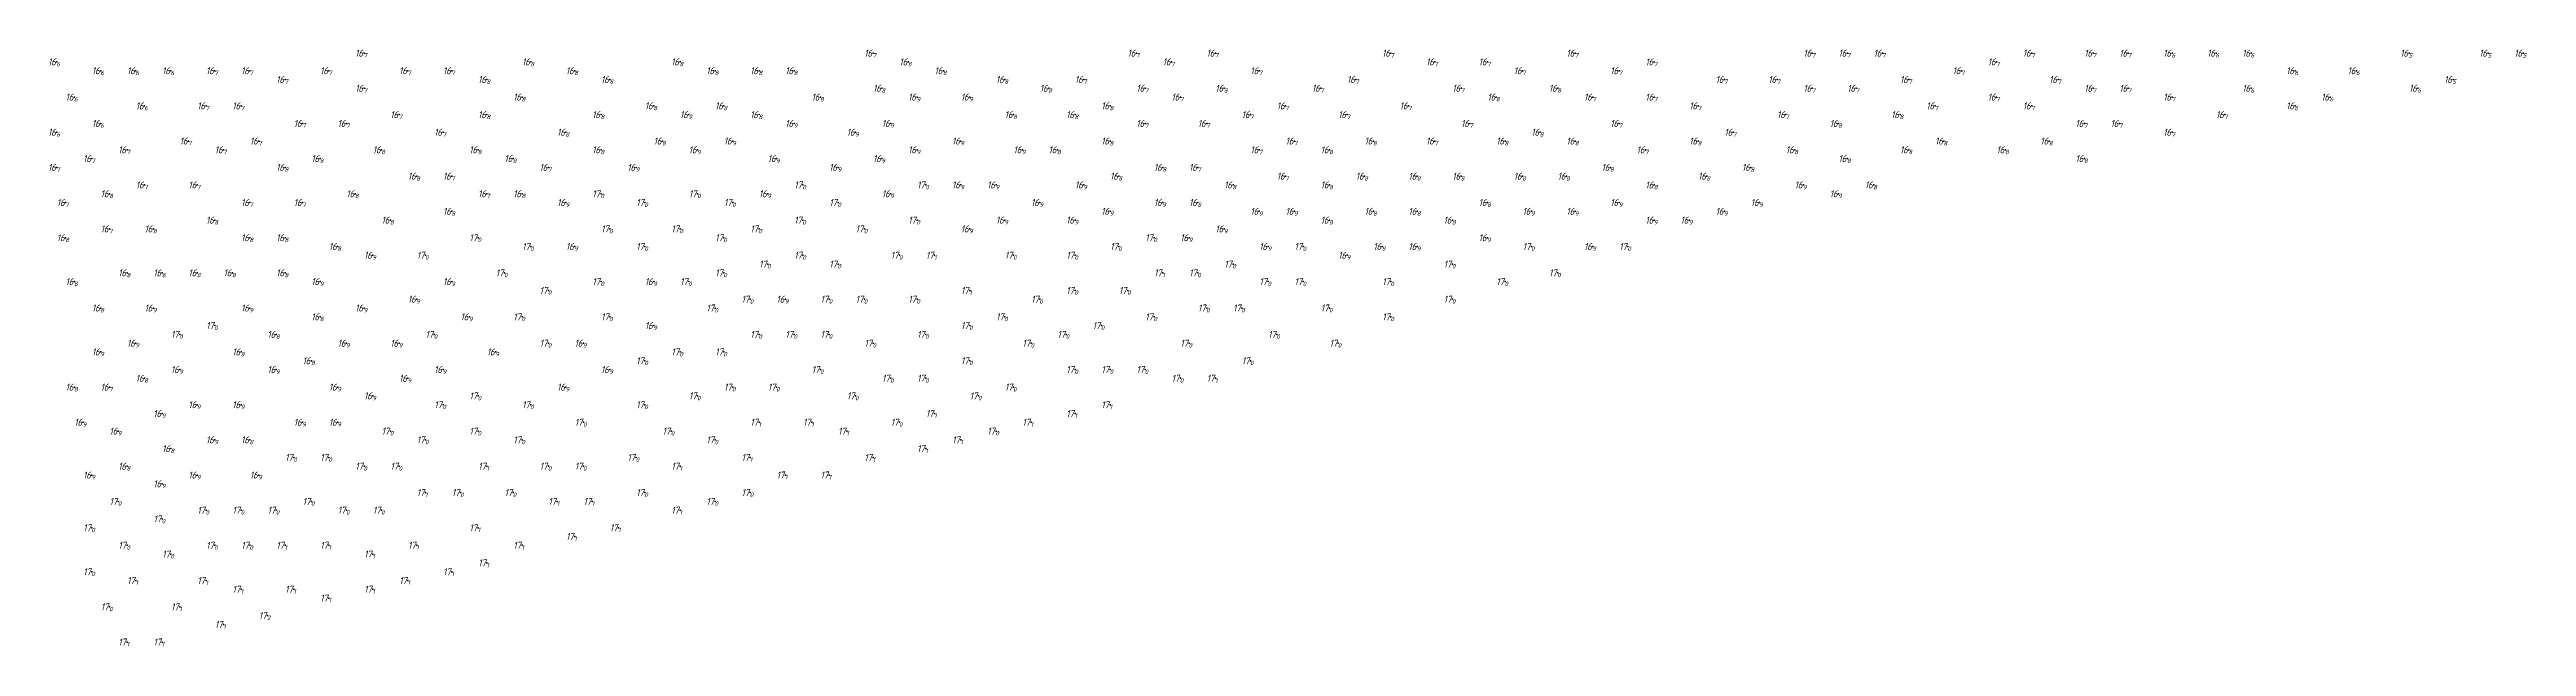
# Model space of a CAD drawing. Header units: metres. Extents: x 555406 to 556003, y 5031197 to 5031451.
# Drawn here: x 555410.2 to 555692.4, y 5031196.5 to 5031264.4 of the extents above; entities that cross this region are included whole.
import ezdxf
from ezdxf.enums import TextEntityAlignment as Align

# ---------------------------------------------------------------- set-up
doc = ezdxf.new("R2010")
doc.units = ezdxf.units.M
doc.layers.add('DEPTHS_TEXT', color=7, linetype='Continuous')
doc.layers.add('POINTS', color=8, linetype='Continuous')
doc.styles.add('ISO', font='iso')

msp = doc.modelspace()

# ---------------------------------------------------------------- texts
at = {"layer": 'DEPTHS_TEXT', "linetype": 'Continuous', "style": 'ISO', "oblique": 15}
for s, p in [('16', (555410.87, 5031263)), ('16', (555445.87, 5031264)), ('16', (555464.87, 5031263)), ('16', (555481.87, 5031263)), ('16', (555503.87, 5031264)), ('16', (555507.87, 5031263)), ('16', (555533.87, 5031264)), ('16', (555537.87, 5031263)), ('16', (555542.87, 5031264)), ('16', (555562.87, 5031264)), ('16', (555567.87, 5031263)), ('16', (555573.87, 5031263)), ('16', (555583.87, 5031264)), ('16', (555592.87, 5031263)), ('16', (555610.87, 5031264)), ('16', (555614.87, 5031264)), ('16', (555618.87, 5031264)), ('16', (555631.87, 5031263)), ('16', (555635.87, 5031264)), ('16', (555642.87, 5031264)), ('16', (555646.87, 5031264)), ('16', (555651.87, 5031264)), ('16', (555656.87, 5031264)), ('16', (555660.87, 5031264)), ('16', (555678.87, 5031264)), ('16', (555687.87, 5031264)), ('16', (555691.87, 5031264)), ('16', (555415.87, 5031262)), ('16', (555419.87, 5031262)), ('16', (555423.87, 5031262)), ('16', (555428.87, 5031262)), ('16', (555432.87, 5031262)), ('16', (555436.87, 5031261)), ('16', (555441.87, 5031262)), ('16', (555445.87, 5031260)), ('16', (555450.87, 5031262)), ('16', (555455.87, 5031262)), ('16', (555459.87, 5031261)), ('16', (555469.87, 5031262)), ('16', (555473.87, 5031261)), ('16', (555485.87, 5031262)), ('16', (555490.87, 5031262)), ('16', (555494.87, 5031262)), ('16', (555504.87, 5031260)), ('16', (555511.87, 5031262)), ('16', (555518.87, 5031261)), ('16', (555523.87, 5031260)), ('16', (555527.87, 5031261)), ('16', (555534.87, 5031260)), ('16', (555543.87, 5031260)), ('16', (555547.87, 5031262)), ('16', (555554.87, 5031260)), ('16', (555558.87, 5031261)), ('16', (555570.87, 5031260)), ('16', (555577.87, 5031262)), ('16', (555581.87, 5031260)), ('16', (555588.87, 5031262)), ('16', (555600.87, 5031261)), ('16', (555606.87, 5031261)), ('16', (555610.87, 5031260)), ('16', (555615.87, 5031260)), ('16', (555621.87, 5031261)), ('16', (555627.87, 5031262)), ('16', (555638.87, 5031261)), ('16', (555642.87, 5031260)), ('16', (555646.87, 5031260)), ('16', (555660.87, 5031260)), ('16', (555665.87, 5031262)), ('16', (555672.87, 5031262)), ('16', (555679.87, 5031260)), ('16', (555683.87, 5031261)), ('16', (555412.87, 5031259)), ('16', (555420.87, 5031258)), ('16', (555427.87, 5031258)), ('16', (555431.87, 5031258)), ('16', (555449.87, 5031257)), ('16', (555459.87, 5031257)), ('16', (555463.87, 5031259)), ('16', (555472.87, 5031257)), ('16', (555478.87, 5031258)), ('16', (555482.87, 5031257)), ('16', (555486.87, 5031258)), ('16', (555490.87, 5031257)), ('16', (555497.87, 5031259)), ('16', (555508.87, 5031259)), ('16', (555514.87, 5031259)), ('16', (555519.87, 5031257)), ('16', (555526.87, 5031257)), ('16', (555530.87, 5031258)), ('16', (555538.87, 5031259)), ('16', (555546.87, 5031257)), ('16', (555550.87, 5031258)), ('16', (555557.87, 5031257)), ('16', (555564.87, 5031258)), ('16', (555574.87, 5031259)), ('16', (555585.87, 5031259)), ('16', (555592.87, 5031259)), ('16', (555597.87, 5031258)), ('16', (555607.87, 5031257)), ('16', (555620.87, 5031257)), ('16', (555624.87, 5031258)), ('16', (555631.87, 5031259)), ('16', (555635.87, 5031258)), ('16', (555651.87, 5031259)), ('16', (555657.87, 5031257)), ('16', (555665.87, 5031258)), ('16', (555669.87, 5031259)), ('16', (555410.87, 5031255)), ('16', (555415.87, 5031256)), ('16', (555425.87, 5031254)), ('16', (555433.87, 5031254)), ('16', (555438.87, 5031256)), ('16', (555443.87, 5031256)), ('16', (555454.87, 5031255)), ('16', (555468.87, 5031255)), ('16', (555479.87, 5031254)), ('16', (555487.87, 5031254)), ('16', (555494.87, 5031256)), ('16', (555501.87, 5031255)), ('16', (555505.87, 5031256)), ('16', (555513.87, 5031254)), ('16', (555530.87, 5031254)), ('16', (555534.87, 5031256)), ('16', (555541.87, 5031256)), ('16', (555551.87, 5031254)), ('16', (555560.87, 5031254)), ('16', (555567.87, 5031254)), ('16', (555571.87, 5031256)), ('16', (555575.87, 5031254)), ('16', (555579.87, 5031255)), ('16', (555583.87, 5031254)), ('16', (555588.87, 5031256)), ('16', (555597.87, 5031254)), ('16', (555601.87, 5031255)), ('16', (555613.87, 5031256)), ('16', (555625.87, 5031254)), ('16', (555637.87, 5031254)), ('16', (555641.87, 5031256)), ('16', (555645.87, 5031256)), ('16', (555651.87, 5031255)), ('16', (555410.87, 5031251)), ('16', (555414.87, 5031252)), ('16', (555418.87, 5031253)), ('16', (555429.87, 5031253)), ('16', (555436.87, 5031251)), ('16', (555440.87, 5031252)), ('16', (555447.87, 5031253)), ('16', (555458.87, 5031253)), ('16', (555462.87, 5031252)), ('16', (555466.87, 5031251)), ('16', (555472.87, 5031253)), ('16', (555476.87, 5031251)), ('16', (555483.87, 5031253)), ('16', (555492.87, 5031252)), ('16', (555499.87, 5031251)), ('16', (555504.87, 5031252)), ('16', (555508.87, 5031253)), ('16', (555520.87, 5031253)), ('16', (555524.87, 5031253)), ('16', (555536.87, 5031251)), ('16', (555540.87, 5031251)), ('16', (555547.87, 5031253)), ('16', (555555.87, 5031253)), ('16', (555587.87, 5031251)), ('16', (555591.87, 5031253)), ('16', (555603.87, 5031251)), ('16', (555608.87, 5031253)), ('16', (555614.87, 5031252)), ('16', (555621.87, 5031253)), ('16', (555632.87, 5031253)), ('16', (555641.87, 5031252)), ('16', (555416.87, 5031248)), ('16', (555420.87, 5031249)), ('16', (555426.87, 5031249)), ('16', (555444.87, 5031248)), ('16', (555451.87, 5031250)), ('16', (555455.87, 5031250)), ('16', (555459.87, 5031248)), ('16', (555463.87, 5031248)), ('17', (555472.87, 5031248)), ('17', (555483.87, 5031248)), ('16', (555491.87, 5031248)), ('17', (555495.87, 5031249)), ('16', (555505.87, 5031248)), ('17', (555509.87, 5031249)), ('16', (555513.87, 5031249)), ('16', (555517.87, 5031249)), ('16', (555527.87, 5031249)), ('16', (555531.87, 5031250)), ('16', (555544.87, 5031249)), ('16', (555550.87, 5031250)), ('16', (555555.87, 5031249)), ('16', (555559.87, 5031250)), ('16', (555565.87, 5031250)), ('16', (555570.87, 5031250)), ('16', (555577.87, 5031250)), ('16', (555582.87, 5031250)), ('16', (555592.87, 5031249)), ('16', (555598.87, 5031250)), ('16', (555609.87, 5031249)), ('16', (555613.87, 5031248)), ('16', (555617.87, 5031249)), ('16', (555411.87, 5031247)), ('16', (555432.87, 5031247)), ('16', (555438.87, 5031247)), ('16', (555455.87, 5031246)), ('16', (555468.87, 5031247)), ('17', (555477.87, 5031247)), ('17', (555487.87, 5031247)), ('17', (555499.87, 5031247)), ('16', (555522.87, 5031247)), ('16', (555530.87, 5031246)), ('16', (555536.87, 5031247)), ('16', (555540.87, 5031247)), ('16', (555547.87, 5031246)), ('16', (555551.87, 5031246)), ('16', (555560.87, 5031246)), ('16', (555565.87, 5031246)), ('16', (555573.87, 5031247)), ('16', (555578.87, 5031246)), ('16', (555583.87, 5031246)), ('16', (555588.87, 5031247)), ('16', (555600.87, 5031246)), ('16', (555604.87, 5031247)), ('16', (555411.87, 5031243)), ('16', (555416.87, 5031244)), ('16', (555421.87, 5031244)), ('16', (555428.87, 5031245)), ('16', (555432.87, 5031243)), ('16', (555436.87, 5031243)), ('16', (555448.87, 5031245)), ('17', (555458.87, 5031243)), ('17', (555473.87, 5031244)), ('17', (555481.87, 5031244)), ('17', (555486.87, 5031243)), ('17', (555490.87, 5031244)), ('17', (555495.87, 5031245)), ('17', (555502.87, 5031244)), ('17', (555508.87, 5031245)), ('16', (555514.87, 5031244)), ('16', (555518.87, 5031245)), ('16', (555526.87, 5031245)), ('17', (555535.87, 5031243)), ('16', (555539.87, 5031243)), ('16', (555543.87, 5031244)), ('16', (555555.87, 5031245)), ('16', (555569.87, 5031245)), ('16', (555573.87, 5031243)), ('16', (555592.87, 5031245)), ('16', (555596.87, 5031245)), ('16', (555442.87, 5031242)), ('16', (555446.87, 5031241)), ('17', (555452.87, 5031241)), ('17', (555464.87, 5031242)), ('16', (555469.87, 5031242)), ('17', (555477.87, 5031242)), ('17', (555491.87, 5031240)), ('17', (555495.87, 5031241)), ('17', (555499.87, 5031240)), ('17', (555506.87, 5031241)), ('17', (555510.87, 5031241)), ('17', (555519.87, 5031241)), ('17', (555526.87, 5031241)), ('17', (555531.87, 5031242)), ('17', (555544.87, 5031240)), ('16', (555548.87, 5031242)), ('17', (555552.87, 5031242)), ('16', (555557.87, 5031241)), ('16', (555561.87, 5031242)), ('16', (555565.87, 5031242)), ('17', (555569.87, 5031240)), ('17', (555578.87, 5031242)), ('16', (555585.87, 5031242)), ('17', (555589.87, 5031242)), ('16', (555412.87, 5031238)), ('16', (555418.87, 5031239)), ('16', (555422.87, 5031239)), ('16', (555426.87, 5031239)), ('16', (555430.87, 5031239)), ('16', (555436.87, 5031239)), ('16', (555440.87, 5031238)), ('16', (555455.87, 5031238)), ('17', (555461.87, 5031239)), ('17', (555466.87, 5031237)), ('17', (555472.87, 5031238)), ('16', (555478.87, 5031238)), ('17', (555482.87, 5031238)), ('17', (555486.87, 5031239)), ('17', (555514.87, 5031237)), ('17', (555526.87, 5031237)), ('17', (555532.87, 5031237)), ('17', (555536.87, 5031239)), ('17', (555540.87, 5031239)), ('17', (555548.87, 5031238)), ('17', (555552.87, 5031238)), ('17', (555562.87, 5031238)), ('17', (555575.87, 5031238)), ('17', (555581.87, 5031239)), ('16', (555415.87, 5031235)), ('16', (555421.87, 5031235)), ('16', (555432.87, 5031235)), ('16', (555440.87, 5031234)), ('16', (555445.87, 5031235)), ('16', (555451.87, 5031236)), ('16', (555457.87, 5031234)), ('17', (555463.87, 5031234)), ('17', (555473.87, 5031234)), ('17', (555485.87, 5031235)), ('17', (555489.87, 5031236)), ('16', (555493.87, 5031236)), ('17', (555498.87, 5031236)), ('17', (555502.87, 5031236)), ('17', (555508.87, 5031236)), ('17', (555518.87, 5031234)), ('17', (555522.87, 5031236)), ('17', (555535.87, 5031234)), ('17', (555541.87, 5031235)), ('17', (555545.87, 5031235)), ('17', (555555.87, 5031235)), ('17', (555562.87, 5031234)), ('17', (555569.87, 5031236)), ('17', (555424.87, 5031232)), ('17', (555428.87, 5031233)), ('16', (555435.87, 5031232)), ('17', (555453.87, 5031232)), ('16', (555478.87, 5031233)), ('17', (555490.87, 5031232)), ('17', (555494.87, 5031232)), ('17', (555498.87, 5031232)), ('17', (555509.87, 5031232)), ('17', (555514.87, 5031233)), ('17', (555525.87, 5031232)), ('17', (555529.87, 5031233)), ('17', (555549.87, 5031232)), ('16', (555415.87, 5031230)), ('16', (555419.87, 5031231)), ('16', (555431.87, 5031230)), ('16', (555439.87, 5031229)), ('16', (555443.87, 5031231)), ('16', (555449.87, 5031231)), ('16', (555460.87, 5031230)), ('17', (555466.87, 5031231)), ('16', (555470.87, 5031231)), ('17', (555477.87, 5031229)), ('17', (555481.87, 5031230)), ('17', (555486.87, 5031230)), ('17', (555503.87, 5031231)), ('17', (555514.87, 5031229)), ('17', (555521.87, 5031231)), ('17', (555539.87, 5031231)), ('17', (555546.87, 5031229)), ('17', (555556.87, 5031231)), ('16', (555412.87, 5031226)), ('16', (555416.87, 5031226)), ('16', (555420.87, 5031227)), ('16', (555424.87, 5031228)), ('16', (555435.87, 5031228)), ('16', (555442.87, 5031226)), ('16', (555450.87, 5031227)), ('16', (555454.87, 5031228)), ('16', (555468.87, 5031226)), ('16', (555473.87, 5031228)), ('17', (555487.87, 5031226)), ('17', (555492.87, 5031226)), ('17', (555497.87, 5031228)), ('17', (555505.87, 5031227)), ('17', (555509.87, 5031227)), ('17', (555519.87, 5031226)), ('17', (555526.87, 5031228)), ('17', (555530.87, 5031228)), ('17', (555534.87, 5031228)), ('17', (555538.87, 5031227)), ('17', (555542.87, 5031227)), ('16', (555422.87, 5031223)), ('16', (555426.87, 5031224)), ('16', (555431.87, 5031224)), ('16', (555446.87, 5031225)), ('17', (555454.87, 5031224)), ('17', (555458.87, 5031225)), ('17', (555464.87, 5031224)), ('17', (555477.87, 5031224)), ('17', (555483.87, 5031225)), ('17', (555501.87, 5031225)), ('17', (555510.87, 5031223)), ('17', (555515.87, 5031225)), ('17', (555526.87, 5031223)), ('17', (555530.87, 5031224)), ('16', (555413.87, 5031222)), ('16', (555417.87, 5031221)), ('16', (555428.87, 5031220)), ('16', (555432.87, 5031220)), ('16', (555438.87, 5031222)), ('16', (555442.87, 5031222)), ('17', (555448.87, 5031221)), ('17', (555452.87, 5031220)), ('17', (555458.87, 5031221)), ('17', (555463.87, 5031220)), ('17', (555470.87, 5031222)), ('17', (555480.87, 5031221)), ('17', (555485.87, 5031220)), ('17', (555490.87, 5031222)), ('17', (555496.87, 5031222)), ('17', (555500.87, 5031221)), ('17', (555506.87, 5031222)), ('17', (555513.87, 5031220)), ('17', (555517.87, 5031221)), ('17', (555521.87, 5031222)), ('16', (555418.87, 5031217)), ('16', (555423.87, 5031219)), ('17', (555437.87, 5031218)), ('17', (555441.87, 5031218)), ('17', (555445.87, 5031217)), ('17', (555449.87, 5031217)), ('17', (555459.87, 5031217)), ('17', (555466.87, 5031217)), ('17', (555470.87, 5031217)), ('17', (555476.87, 5031218)), ('17', (555481.87, 5031217)), ('17', (555489.87, 5031218)), ('17', (555503.87, 5031218)), ('17', (555509.87, 5031219)), ('16', (555414.87, 5031216)), ('16', (555422.87, 5031215)), ('16', (555426.87, 5031216)), ('16', (555433.87, 5031216)), ('17', (555493.87, 5031216)), ('17', (555498.87, 5031216)), ('17', (555417.87, 5031213)), ('17', (555427.87, 5031212)), ('17', (555431.87, 5031212)), ('17', (555435.87, 5031212)), ('17', (555439.87, 5031213)), ('17', (555443.87, 5031212)), ('17', (555447.87, 5031212)), ('17', (555452.87, 5031214)), ('17', (555456.87, 5031214)), ('17', (555462.87, 5031214)), ('17', (555467.87, 5031213)), ('17', (555471.87, 5031213)), ('17', (555477.87, 5031214)), ('17', (555481.87, 5031212)), ('17', (555485.87, 5031213)), ('17', (555489.87, 5031214)), ('17', (555414.87, 5031210)), ('17', (555422.87, 5031211)), ('17', (555458.87, 5031210)), ('17', (555469.87, 5031209)), ('17', (555474.87, 5031210)), ('17', (555418.87, 5031208)), ('17', (555423.87, 5031207)), ('17', (555428.87, 5031208)), ('17', (555432.87, 5031208)), ('17', (555436.87, 5031208)), ('17', (555441.87, 5031208)), ('17', (555446.87, 5031207)), ('17', (555451.87, 5031208)), ('17', (555459.87, 5031206)), ('17', (555463.87, 5031208)), ('17', (555414.87, 5031205)), ('17', (555419.87, 5031204)), ('17', (555427.87, 5031204)), ('17', (555431.87, 5031203)), ('17', (555437.87, 5031203)), ('17', (555446.87, 5031203)), ('17', (555450.87, 5031204)), ('17', (555455.87, 5031205)), ('17', (555416.87, 5031201)), ('17', (555424.87, 5031201)), ('17', (555434.87, 5031200)), ('17', (555441.87, 5031202)), ('17', (555429.87, 5031199)), ('17', (555418.87, 5031197)), ('17', (555422.87, 5031197))]:
    msp.add_text(s, height=0.8, dxfattribs=at).set_placement(p, align=Align.MIDDLE_RIGHT)
for s, p in [('6', (555410.95, 5031263)), ('7', (555445.95, 5031264)), ('8', (555464.95, 5031263)), ('8', (555481.95, 5031263)), ('7', (555503.95, 5031264)), ('8', (555507.95, 5031263)), ('7', (555533.95, 5031264)), ('7', (555537.95, 5031263)), ('7', (555542.95, 5031264)), ('7', (555562.95, 5031264)), ('7', (555567.95, 5031263)), ('7', (555573.95, 5031263)), ('7', (555583.95, 5031264)), ('7', (555592.95, 5031263)), ('7', (555610.95, 5031264)), ('7', (555614.95, 5031264)), ('7', (555618.95, 5031264)), ('7', (555631.95, 5031263)), ('7', (555635.95, 5031264)), ('7', (555642.95, 5031264)), ('7', (555646.95, 5031264)), ('6', (555651.95, 5031264)), ('6', (555656.95, 5031264)), ('6', (555660.95, 5031264)), ('5', (555678.95, 5031264)), ('5', (555687.95, 5031264)), ('5', (555691.95, 5031264)), ('6', (555415.95, 5031262)), ('6', (555419.95, 5031262)), ('6', (555423.95, 5031262)), ('7', (555428.95, 5031262)), ('7', (555432.95, 5031262)), ('7', (555436.95, 5031261)), ('7', (555441.95, 5031262)), ('7', (555445.95, 5031260)), ('7', (555450.95, 5031262)), ('7', (555455.95, 5031262)), ('8', (555459.95, 5031261)), ('8', (555469.95, 5031262)), ('8', (555473.95, 5031261)), ('8', (555485.95, 5031262)), ('8', (555490.95, 5031262)), ('8', (555494.95, 5031262)), ('8', (555504.95, 5031260)), ('8', (555511.95, 5031262)), ('8', (555518.95, 5031261)), ('8', (555523.95, 5031260)), ('7', (555527.95, 5031261)), ('7', (555534.95, 5031260)), ('8', (555543.95, 5031260)), ('7', (555547.95, 5031262)), ('7', (555554.95, 5031260)), ('7', (555558.95, 5031261)), ('7', (555570.95, 5031260)), ('7', (555577.95, 5031262)), ('8', (555581.95, 5031260)), ('7', (555588.95, 5031262)), ('7', (555600.95, 5031261)), ('7', (555606.95, 5031261)), ('7', (555610.95, 5031260)), ('7', (555615.95, 5031260)), ('7', (555621.95, 5031261)), ('7', (555627.95, 5031262)), ('7', (555638.95, 5031261)), ('7', (555642.95, 5031260)), ('7', (555646.95, 5031260)), ('6', (555660.95, 5031260)), ('6', (555665.95, 5031262)), ('6', (555672.95, 5031262)), ('6', (555679.95, 5031260)), ('5', (555683.95, 5031261)), ('6', (555412.95, 5031259)), ('6', (555420.95, 5031258)), ('7', (555427.95, 5031258)), ('7', (555431.95, 5031258)), ('7', (555449.95, 5031257)), ('8', (555459.95, 5031257)), ('8', (555463.95, 5031259)), ('8', (555472.95, 5031257)), ('8', (555478.95, 5031258)), ('9', (555482.95, 5031257)), ('8', (555486.95, 5031258)), ('8', (555490.95, 5031257)), ('8', (555497.95, 5031259)), ('9', (555508.95, 5031259)), ('9', (555514.95, 5031259)), ('8', (555519.95, 5031257)), ('8', (555526.95, 5031257)), ('8', (555530.95, 5031258)), ('7', (555538.95, 5031259)), ('7', (555546.95, 5031257)), ('7', (555550.95, 5031258)), ('7', (555557.95, 5031257)), ('7', (555564.95, 5031258)), ('8', (555574.95, 5031259)), ('7', (555585.95, 5031259)), ('7', (555592.95, 5031259)), ('7', (555597.95, 5031258)), ('7', (555607.95, 5031257)), ('8', (555620.95, 5031257)), ('7', (555624.95, 5031258)), ('7', (555631.95, 5031259)), ('7', (555635.95, 5031258)), ('7', (555651.95, 5031259)), ('7', (555657.95, 5031257)), ('6', (555665.95, 5031258)), ('6', (555669.95, 5031259)), ('6', (555410.95, 5031255)), ('6', (555415.95, 5031256)), ('7', (555438.95, 5031256)), ('7', (555443.95, 5031256)), ('7', (555454.95, 5031255)), ('8', (555468.95, 5031255)), ('9', (555494.95, 5031256)), ('9', (555501.95, 5031255)), ('9', (555505.95, 5031256)), ('7', (555534.95, 5031256)), ('7', (555541.95, 5031256)), ('7', (555571.95, 5031256)), ('8', (555579.95, 5031255)), ('7', (555588.95, 5031256)), ('7', (555601.95, 5031255)), ('8', (555613.95, 5031256)), ('7', (555641.95, 5031256)), ('7', (555645.95, 5031256)), ('7', (555651.95, 5031255)), ('7', (555414.95, 5031252)), ('7', (555418.95, 5031253)), ('7', (555425.95, 5031254)), ('7', (555429.95, 5031253)), ('7', (555433.95, 5031254)), ('8', (555440.95, 5031252)), ('8', (555447.95, 5031253)), ('8', (555458.95, 5031253)), ('8', (555462.95, 5031252)), ('8', (555472.95, 5031253)), ('8', (555479.95, 5031254)), ('9', (555483.95, 5031253)), ('9', (555487.95, 5031254)), ('9', (555492.95, 5031252)), ('9', (555504.95, 5031252)), ('9', (555508.95, 5031253)), ('9', (555513.95, 5031254)), ('9', (555520.95, 5031253)), ('8', (555524.95, 5031253)), ('8', (555530.95, 5031254)), ('7', (555547.95, 5031253)), ('7', (555551.95, 5031254)), ('8', (555555.95, 5031253)), ('8', (555560.95, 5031254)), ('7', (555567.95, 5031254)), ('8', (555575.95, 5031254)), ('8', (555583.95, 5031254)), ('7', (555591.95, 5031253)), ('8', (555597.95, 5031254)), ('8', (555608.95, 5031253)), ('8', (555614.95, 5031252)), ('8', (555621.95, 5031253)), ('8', (555625.95, 5031254)), ('8', (555632.95, 5031253)), ('8', (555637.95, 5031254)), ('8', (555641.95, 5031252)), ('7', (555410.95, 5031251)), ('7', (555420.95, 5031249)), ('7', (555426.95, 5031249)), ('8', (555436.95, 5031251)), ('8', (555451.95, 5031250)), ('7', (555455.95, 5031250)), ('7', (555466.95, 5031251)), ('9', (555476.95, 5031251)), ('0', (555495.95, 5031249)), ('9', (555499.95, 5031251)), ('0', (555509.95, 5031249)), ('9', (555513.95, 5031249)), ('9', (555517.95, 5031249)), ('9', (555527.95, 5031249)), ('8', (555531.95, 5031250)), ('8', (555536.95, 5031251)), ('7', (555540.95, 5031251)), ('8', (555544.95, 5031249)), ('7', (555550.95, 5031250)), ('8', (555555.95, 5031249)), ('8', (555559.95, 5031250)), ('8', (555565.95, 5031250)), ('8', (555570.95, 5031250)), ('8', (555577.95, 5031250)), ('8', (555582.95, 5031250)), ('8', (555587.95, 5031251)), ('8', (555592.95, 5031249)), ('8', (555598.95, 5031250)), ('8', (555603.95, 5031251)), ('9', (555609.95, 5031249)), ('8', (555617.95, 5031249)), ('7', (555411.95, 5031247)), ('8', (555416.95, 5031248)), ('7', (555432.95, 5031247)), ('7', (555438.95, 5031247)), ('8', (555444.95, 5031248)), ('8', (555455.95, 5031246)), ('7', (555459.95, 5031248)), ('8', (555463.95, 5031248)), ('9', (555468.95, 5031247)), ('0', (555472.95, 5031248)), ('0', (555477.95, 5031247)), ('0', (555483.95, 5031248)), ('0', (555487.95, 5031247)), ('9', (555491.95, 5031248)), ('0', (555499.95, 5031247)), ('9', (555505.95, 5031248)), ('9', (555522.95, 5031247)), ('9', (555530.95, 5031246)), ('9', (555536.95, 5031247)), ('8', (555540.95, 5031247)), ('9', (555547.95, 5031246)), ('9', (555551.95, 5031246)), ('8', (555560.95, 5031246)), ('8', (555565.95, 5031246)), ('8', (555573.95, 5031247)), ('9', (555578.95, 5031246)), ('9', (555583.95, 5031246)), ('9', (555588.95, 5031247)), ('9', (555600.95, 5031246)), ('9', (555604.95, 5031247)), ('9', (555613.95, 5031248)), ('8', (555411.95, 5031243)), ('7', (555416.95, 5031244)), ('8', (555421.95, 5031244)), ('8', (555428.95, 5031245)), ('8', (555432.95, 5031243)), ('8', (555436.95, 5031243)), ('8', (555448.95, 5031245)), ('0', (555458.95, 5031243)), ('0', (555473.95, 5031244)), ('0', (555481.95, 5031244)), ('0', (555486.95, 5031243)), ('0', (555490.95, 5031244)), ('0', (555495.95, 5031245)), ('0', (555502.95, 5031244)), ('0', (555508.95, 5031245)), ('9', (555514.95, 5031244)), ('9', (555518.95, 5031245)), ('9', (555526.95, 5031245)), ('0', (555535.95, 5031243)), ('9', (555539.95, 5031243)), ('9', (555543.95, 5031244)), ('8', (555555.95, 5031245)), ('8', (555569.95, 5031245)), ('9', (555573.95, 5031243)), ('9', (555592.95, 5031245)), ('9', (555596.95, 5031245)), ('8', (555442.95, 5031242)), ('9', (555446.95, 5031241)), ('0', (555452.95, 5031241)), ('0', (555464.95, 5031242)), ('9', (555469.95, 5031242)), ('0', (555477.95, 5031242)), ('0', (555491.95, 5031240)), ('0', (555495.95, 5031241)), ('0', (555499.95, 5031240)), ('0', (555506.95, 5031241)), ('1', (555510.95, 5031241)), ('0', (555519.95, 5031241)), ('0', (555526.95, 5031241)), ('0', (555531.95, 5031242)), ('0', (555544.95, 5031240)), ('9', (555548.95, 5031242)), ('0', (555552.95, 5031242)), ('9', (555557.95, 5031241)), ('9', (555561.95, 5031242)), ('9', (555565.95, 5031242)), ('0', (555569.95, 5031240)), ('0', (555578.95, 5031242)), ('9', (555585.95, 5031242)), ('0', (555589.95, 5031242)), ('8', (555412.95, 5031238)), ('8', (555418.95, 5031239)), ('8', (555422.95, 5031239)), ('8', (555426.95, 5031239)), ('8', (555430.95, 5031239)), ('8', (555436.95, 5031239)), ('9', (555440.95, 5031238)), ('9', (555455.95, 5031238)), ('0', (555461.95, 5031239)), ('0', (555472.95, 5031238)), ('9', (555478.95, 5031238)), ('0', (555482.95, 5031238)), ('0', (555486.95, 5031239)), ('1', (555536.95, 5031239)), ('0', (555540.95, 5031239)), ('0', (555548.95, 5031238)), ('0', (555552.95, 5031238)), ('0', (555562.95, 5031238)), ('0', (555575.95, 5031238)), ('0', (555581.95, 5031239)), ('8', (555415.95, 5031235)), ('9', (555421.95, 5031235)), ('9', (555432.95, 5031235)), ('9', (555445.95, 5031235)), ('9', (555451.95, 5031236)), ('0', (555466.95, 5031237)), ('0', (555485.95, 5031235)), ('0', (555489.95, 5031236)), ('9', (555493.95, 5031236)), ('0', (555498.95, 5031236)), ('0', (555502.95, 5031236)), ('0', (555508.95, 5031236)), ('1', (555514.95, 5031237)), ('0', (555522.95, 5031236)), ('0', (555526.95, 5031237)), ('0', (555532.95, 5031237)), ('0', (555541.95, 5031235)), ('0', (555545.95, 5031235)), ('0', (555555.95, 5031235)), ('0', (555569.95, 5031236)), ('0', (555424.95, 5031232)), ('0', (555428.95, 5031233)), ('8', (555435.95, 5031232)), ('8', (555440.95, 5031234)), ('0', (555453.95, 5031232)), ('9', (555457.95, 5031234)), ('0', (555463.95, 5031234)), ('0', (555473.95, 5031234)), ('9', (555478.95, 5031233)), ('0', (555490.95, 5031232)), ('0', (555494.95, 5031232)), ('0', (555498.95, 5031232)), ('0', (555509.95, 5031232)), ('0', (555514.95, 5031233)), ('0', (555518.95, 5031234)), ('0', (555525.95, 5031232)), ('0', (555529.95, 5031233)), ('0', (555535.95, 5031234)), ('0', (555549.95, 5031232)), ('0', (555562.95, 5031234)), ('9', (555415.95, 5031230)), ('9', (555419.95, 5031231)), ('8', (555431.95, 5031230)), ('8', (555439.95, 5031229)), ('9', (555443.95, 5031231)), ('9', (555449.95, 5031231)), ('9', (555460.95, 5031230)), ('0', (555466.95, 5031231)), ('9', (555470.95, 5031231)), ('0', (555477.95, 5031229)), ('0', (555481.95, 5031230)), ('0', (555486.95, 5031230)), ('0', (555503.95, 5031231)), ('0', (555514.95, 5031229)), ('0', (555521.95, 5031231)), ('0', (555539.95, 5031231)), ('0', (555546.95, 5031229)), ('0', (555556.95, 5031231)), ('8', (555412.95, 5031226)), ('7', (555416.95, 5031226)), ('8', (555420.95, 5031227)), ('9', (555424.95, 5031228)), ('9', (555435.95, 5031228)), ('9', (555442.95, 5031226)), ('9', (555450.95, 5031227)), ('9', (555454.95, 5031228)), ('9', (555468.95, 5031226)), ('9', (555473.95, 5031228)), ('0', (555487.95, 5031226)), ('0', (555492.95, 5031226)), ('0', (555497.95, 5031228)), ('0', (555505.95, 5031227)), ('0', (555509.95, 5031227)), ('0', (555519.95, 5031226)), ('0', (555526.95, 5031228)), ('0', (555530.95, 5031228)), ('0', (555534.95, 5031228)), ('0', (555538.95, 5031227)), ('1', (555542.95, 5031227)), ('9', (555422.95, 5031223)), ('9', (555426.95, 5031224)), ('9', (555431.95, 5031224)), ('9', (555446.95, 5031225)), ('0', (555454.95, 5031224)), ('0', (555458.95, 5031225)), ('0', (555464.95, 5031224)), ('0', (555477.95, 5031224)), ('0', (555483.95, 5031225)), ('0', (555501.95, 5031225)), ('1', (555510.95, 5031223)), ('0', (555515.95, 5031225)), ('1', (555526.95, 5031223)), ('1', (555530.95, 5031224)), ('9', (555413.95, 5031222)), ('9', (555417.95, 5031221)), ('9', (555438.95, 5031222)), ('9', (555442.95, 5031222)), ('0', (555448.95, 5031221)), ('0', (555458.95, 5031221)), ('0', (555470.95, 5031222)), ('0', (555480.95, 5031221)), ('1', (555490.95, 5031222)), ('1', (555496.95, 5031222)), ('1', (555500.95, 5031221)), ('0', (555506.95, 5031222)), ('0', (555517.95, 5031221)), ('1', (555521.95, 5031222)), ('8', (555423.95, 5031219)), ('9', (555428.95, 5031220)), ('8', (555432.95, 5031220)), ('0', (555437.95, 5031218)), ('0', (555441.95, 5031218)), ('0', (555452.95, 5031220)), ('0', (555463.95, 5031220)), ('0', (555476.95, 5031218)), ('0', (555485.95, 5031220)), ('1', (555489.95, 5031218)), ('1', (555503.95, 5031218)), ('1', (555509.95, 5031219)), ('1', (555513.95, 5031220)), ('9', (555414.95, 5031216)), ('8', (555418.95, 5031217)), ('9', (555422.95, 5031215)), ('9', (555426.95, 5031216)), ('9', (555433.95, 5031216)), ('0', (555445.95, 5031217)), ('0', (555449.95, 5031217)), ('1', (555459.95, 5031217)), ('0', (555466.95, 5031217)), ('0', (555470.95, 5031217)), ('1', (555481.95, 5031217)), ('1', (555493.95, 5031216)), ('1', (555498.95, 5031216)), ('0', (555417.95, 5031213)), ('0', (555427.95, 5031212)), ('0', (555431.95, 5031212)), ('0', (555435.95, 5031212)), ('0', (555439.95, 5031213)), ('0', (555443.95, 5031212)), ('0', (555447.95, 5031212)), ('1', (555452.95, 5031214)), ('0', (555456.95, 5031214)), ('0', (555462.95, 5031214)), ('1', (555467.95, 5031213)), ('1', (555471.95, 5031213)), ('0', (555477.95, 5031214)), ('1', (555481.95, 5031212)), ('0', (555485.95, 5031213)), ('0', (555489.95, 5031214)), ('0', (555414.95, 5031210)), ('0', (555422.95, 5031211)), ('1', (555458.95, 5031210)), ('1', (555469.95, 5031209)), ('1', (555474.95, 5031210)), ('0', (555418.95, 5031208)), ('0', (555423.95, 5031207)), ('0', (555428.95, 5031208)), ('0', (555432.95, 5031208)), ('1', (555436.95, 5031208)), ('1', (555441.95, 5031208)), ('1', (555446.95, 5031207)), ('1', (555451.95, 5031208)), ('1', (555463.95, 5031208)), ('0', (555414.95, 5031205)), ('1', (555419.95, 5031204)), ('1', (555427.95, 5031204)), ('1', (555450.95, 5031204)), ('1', (555455.95, 5031205)), ('1', (555459.95, 5031206)), ('0', (555416.95, 5031201)), ('1', (555424.95, 5031201)), ('1', (555431.95, 5031203)), ('1', (555437.95, 5031203)), ('1', (555441.95, 5031202)), ('1', (555446.95, 5031203)), ('1', (555429.95, 5031199)), ('2', (555434.95, 5031200)), ('1', (555418.95, 5031197)), ('1', (555422.95, 5031197))]:
    msp.add_text(s, height=0.5, dxfattribs=at).set_placement(p, align=Align.TOP_LEFT)

# ---------------------------------------------------------------- linework, layer by layer
at = {"layer": 'POINTS', "linetype": 'Continuous'}
for p in [(555411, 5031263, 16.6), (555446, 5031264, 16.7), (555465, 5031263, 16.8), (555482, 5031263, 16.8), (555504, 5031264, 16.7), (555508, 5031263, 16.8), (555534, 5031264, 16.7), (555538, 5031263, 16.7), (555543, 5031264, 16.7), (555563, 5031264, 16.7), (555568, 5031263, 16.7), (555574, 5031263, 16.7), (555584, 5031264, 16.7), (555593, 5031263, 16.7), (555611, 5031264, 16.7), (555615, 5031264, 16.7), (555619, 5031264, 16.7), (555632, 5031263, 16.7), (555636, 5031264, 16.7), (555643, 5031264, 16.7), (555647, 5031264, 16.7), (555652, 5031264, 16.6), (555657, 5031264, 16.6), (555661, 5031264, 16.6), (555679, 5031264, 16.5), (555688, 5031264, 16.5), (555692, 5031264, 16.5), (555416, 5031262, 16.6), (555420, 5031262, 16.6), (555424, 5031262, 16.6), (555429, 5031262, 16.7), (555433, 5031262, 16.7), (555437, 5031261, 16.7), (555442, 5031262, 16.7), (555446, 5031260, 16.7), (555451, 5031262, 16.7), (555456, 5031262, 16.7), (555460, 5031261, 16.8), (555470, 5031262, 16.8), (555474, 5031261, 16.8), (555486, 5031262, 16.8), (555491, 5031262, 16.8), (555495, 5031262, 16.8), (555505, 5031260, 16.8), (555512, 5031262, 16.8), (555519, 5031261, 16.8), (555524, 5031260, 16.8), (555528, 5031261, 16.7), (555535, 5031260, 16.7), (555544, 5031260, 16.8), (555548, 5031262, 16.7), (555555, 5031260, 16.7), (555559, 5031261, 16.7), (555571, 5031260, 16.7), (555578, 5031262, 16.7), (555582, 5031260, 16.8), (555589, 5031262, 16.7), (555601, 5031261, 16.7), (555607, 5031261, 16.7), (555611, 5031260, 16.7), (555616, 5031260, 16.7), (555622, 5031261, 16.7), (555628, 5031262, 16.7), (555639, 5031261, 16.7), (555643, 5031260, 16.7), (555647, 5031260, 16.7), (555661, 5031260, 16.6), (555666, 5031262, 16.6), (555673, 5031262, 16.6), (555680, 5031260, 16.6), (555684, 5031261, 16.5), (555413, 5031259, 16.6), (555421, 5031258, 16.6), (555428, 5031258, 16.7), (555432, 5031258, 16.7), (555450, 5031257, 16.7), (555460, 5031257, 16.8), (555464, 5031259, 16.8), (555473, 5031257, 16.8), (555479, 5031258, 16.8), (555483, 5031257, 16.9), (555487, 5031258, 16.8), (555491, 5031257, 16.8), (555498, 5031259, 16.8), (555509, 5031259, 16.9), (555515, 5031259, 16.9), (555520, 5031257, 16.8), (555527, 5031257, 16.8), (555531, 5031258, 16.8), (555539, 5031259, 16.7), (555547, 5031257, 16.7), (555551, 5031258, 16.7), (555558, 5031257, 16.7), (555565, 5031258, 16.7), (555575, 5031259, 16.8), (555586, 5031259, 16.7), (555593, 5031259, 16.7), (555598, 5031258, 16.7), (555608, 5031257, 16.7), (555621, 5031257, 16.8), (555625, 5031258, 16.7), (555632, 5031259, 16.7), (555636, 5031258, 16.7), (555652, 5031259, 16.7), (555658, 5031257, 16.7), (555666, 5031258, 16.6), (555670, 5031259, 16.6), (555411, 5031255, 16.6), (555416, 5031256, 16.6), (555439, 5031256, 16.7), (555444, 5031256, 16.7), (555455, 5031255, 16.7), (555469, 5031255, 16.8), (555495, 5031256, 16.9), (555502, 5031255, 16.9), (555506, 5031256, 16.9), (555535, 5031256, 16.7), (555542, 5031256, 16.7), (555572, 5031256, 16.7), (555580, 5031255, 16.8), (555589, 5031256, 16.7), (555602, 5031255, 16.7), (555614, 5031256, 16.8), (555642, 5031256, 16.7), (555646, 5031256, 16.7), (555652, 5031255, 16.7), (555415, 5031252, 16.7), (555419, 5031253, 16.7), (555426, 5031254, 16.7), (555430, 5031253, 16.7), (555434, 5031254, 16.7), (555441, 5031252, 16.8), (555448, 5031253, 16.8), (555459, 5031253, 16.8), (555463, 5031252, 16.8), (555473, 5031253, 16.8), (555480, 5031254, 16.8), (555484, 5031253, 16.9), (555488, 5031254, 16.9), (555493, 5031252, 16.9), (555505, 5031252, 16.9), (555509, 5031253, 16.9), (555514, 5031254, 16.9), (555521, 5031253, 16.9), (555525, 5031253, 16.8), (555531, 5031254, 16.8), (555548, 5031253, 16.7), (555552, 5031254, 16.7), (555556, 5031253, 16.8), (555561, 5031254, 16.8), (555568, 5031254, 16.7), (555576, 5031254, 16.8), (555584, 5031254, 16.8), (555592, 5031253, 16.7), (555598, 5031254, 16.8), (555609, 5031253, 16.8), (555615, 5031252, 16.8), (555622, 5031253, 16.8), (555626, 5031254, 16.8), (555633, 5031253, 16.8), (555638, 5031254, 16.8), (555642, 5031252, 16.8), (555411, 5031251, 16.7), (555421, 5031249, 16.7), (555427, 5031249, 16.7), (555437, 5031251, 16.8), (555452, 5031250, 16.8), (555456, 5031250, 16.7), (555467, 5031251, 16.7), (555477, 5031251, 16.9), (555496, 5031249, 17), (555500, 5031251, 16.9), (555510, 5031249, 17), (555514, 5031249, 16.9), (555518, 5031249, 16.9), (555528, 5031249, 16.9), (555532, 5031250, 16.8), (555537, 5031251, 16.8), (555541, 5031251, 16.7), (555545, 5031249, 16.8), (555551, 5031250, 16.7), (555556, 5031249, 16.8), (555560, 5031250, 16.8), (555566, 5031250, 16.8), (555571, 5031250, 16.8), (555578, 5031250, 16.8), (555583, 5031250, 16.8), (555588, 5031251, 16.8), (555593, 5031249, 16.8), (555599, 5031250, 16.8), (555604, 5031251, 16.8), (555610, 5031249, 16.9), (555618, 5031249, 16.8), (555412, 5031247, 16.7), (555417, 5031248, 16.8), (555433, 5031247, 16.7), (555439, 5031247, 16.7), (555445, 5031248, 16.8), (555456, 5031246, 16.8), (555460, 5031248, 16.7), (555464, 5031248, 16.8), (555469, 5031247, 16.9), (555473, 5031248, 17), (555478, 5031247, 17), (555484, 5031248, 17), (555488, 5031247, 17), (555492, 5031248, 16.9), (555500, 5031247, 17), (555506, 5031248, 16.9), (555523, 5031247, 16.9), (555531, 5031246, 16.9), (555537, 5031247, 16.9), (555541, 5031247, 16.8), (555548, 5031246, 16.9), (555552, 5031246, 16.9), (555561, 5031246, 16.8), (555566, 5031246, 16.8), (555574, 5031247, 16.8), (555579, 5031246, 16.9), (555584, 5031246, 16.9), (555589, 5031247, 16.9), (555601, 5031246, 16.9), (555605, 5031247, 16.9), (555614, 5031248, 16.9), (555412, 5031243, 16.8), (555417, 5031244, 16.7), (555422, 5031244, 16.8), (555429, 5031245, 16.8), (555433, 5031243, 16.8), (555437, 5031243, 16.8), (555449, 5031245, 16.8), (555459, 5031243, 17), (555474, 5031244, 17), (555482, 5031244, 17), (555487, 5031243, 17), (555491, 5031244, 17), (555496, 5031245, 17), (555503, 5031244, 17), (555509, 5031245, 17), (555515, 5031244, 16.9), (555519, 5031245, 16.9), (555527, 5031245, 16.9), (555536, 5031243, 17), (555540, 5031243, 16.9), (555544, 5031244, 16.9), (555556, 5031245, 16.8), (555570, 5031245, 16.8), (555574, 5031243, 16.9), (555593, 5031245, 16.9), (555597, 5031245, 16.9), (555443, 5031242, 16.8), (555447, 5031241, 16.9), (555453, 5031241, 17), (555465, 5031242, 17), (555470, 5031242, 16.9), (555478, 5031242, 17), (555492, 5031240, 17), (555496, 5031241, 17), (555500, 5031240, 17), (555507, 5031241, 17), (555511, 5031241, 17.1), (555520, 5031241, 17), (555527, 5031241, 17), (555532, 5031242, 17), (555545, 5031240, 17), (555549, 5031242, 16.9), (555553, 5031242, 17), (555558, 5031241, 16.9), (555562, 5031242, 16.9), (555566, 5031242, 16.9), (555570, 5031240, 17), (555579, 5031242, 17), (555586, 5031242, 16.9), (555590, 5031242, 17), (555413, 5031238, 16.8), (555419, 5031239, 16.8), (555423, 5031239, 16.8), (555427, 5031239, 16.8), (555431, 5031239, 16.8), (555437, 5031239, 16.8), (555441, 5031238, 16.9), (555456, 5031238, 16.9), (555462, 5031239, 17), (555473, 5031238, 17), (555479, 5031238, 16.9), (555483, 5031238, 17), (555487, 5031239, 17), (555537, 5031239, 17.1), (555541, 5031239, 17), (555549, 5031238, 17), (555553, 5031238, 17), (555563, 5031238, 17), (555576, 5031238, 17), (555582, 5031239, 17), (555416, 5031235, 16.8), (555422, 5031235, 16.9), (555433, 5031235, 16.9), (555446, 5031235, 16.9), (555452, 5031236, 16.9), (555467, 5031237, 17), (555486, 5031235, 17), (555490, 5031236, 17), (555494, 5031236, 16.9), (555499, 5031236, 17), (555503, 5031236, 17), (555509, 5031236, 17), (555515, 5031237, 17.1), (555523, 5031236, 17), (555527, 5031237, 17), (555533, 5031237, 17), (555542, 5031235, 17), (555546, 5031235, 17), (555556, 5031235, 17), (555570, 5031236, 17), (555425, 5031232, 17), (555429, 5031233, 17), (555436, 5031232, 16.8), (555441, 5031234, 16.8), (555454, 5031232, 17), (555458, 5031234, 16.9), (555464, 5031234, 17), (555474, 5031234, 17), (555479, 5031233, 16.9), (555491, 5031232, 17), (555495, 5031232, 17), (555499, 5031232, 17), (555510, 5031232, 17), (555515, 5031233, 17), (555519, 5031234, 17), (555526, 5031232, 17), (555530, 5031233, 17), (555536, 5031234, 17), (555550, 5031232, 17), (555563, 5031234, 17), (555416, 5031230, 16.9), (555420, 5031231, 16.9), (555432, 5031230, 16.8), (555440, 5031229, 16.8), (555444, 5031231, 16.9), (555450, 5031231, 16.9), (555461, 5031230, 16.9), (555467, 5031231, 17), (555471, 5031231, 16.9), (555478, 5031229, 17), (555482, 5031230, 17), (555487, 5031230, 17), (555504, 5031231, 17), (555515, 5031229, 17), (555522, 5031231, 17), (555540, 5031231, 17), (555547, 5031229, 17), (555557, 5031231, 17), (555413, 5031226, 16.8), (555417, 5031226, 16.7), (555421, 5031227, 16.8), (555425, 5031228, 16.9), (555436, 5031228, 16.9), (555443, 5031226, 16.9), (555451, 5031227, 16.9), (555455, 5031228, 16.9), (555469, 5031226, 16.9), (555474, 5031228, 16.9), (555488, 5031226, 17), (555493, 5031226, 17), (555498, 5031228, 17), (555506, 5031227, 17), (555510, 5031227, 17), (555520, 5031226, 17), (555527, 5031228, 17), (555531, 5031228, 17), (555535, 5031228, 17), (555539, 5031227, 17), (555543, 5031227, 17.1), (555423, 5031223, 16.9), (555427, 5031224, 16.9), (555432, 5031224, 16.9), (555447, 5031225, 16.9), (555455, 5031224, 17), (555459, 5031225, 17), (555465, 5031224, 17), (555478, 5031224, 17), (555484, 5031225, 17), (555502, 5031225, 17), (555511, 5031223, 17.1), (555516, 5031225, 17), (555527, 5031223, 17.1), (555531, 5031224, 17.1), (555414, 5031222, 16.9), (555418, 5031221, 16.9), (555439, 5031222, 16.9), (555443, 5031222, 16.9), (555449, 5031221, 17), (555459, 5031221, 17), (555471, 5031222, 17), (555481, 5031221, 17), (555491, 5031222, 17.1), (555497, 5031222, 17.1), (555501, 5031221, 17.1), (555507, 5031222, 17), (555518, 5031221, 17), (555522, 5031222, 17.1), (555424, 5031219, 16.8), (555429, 5031220, 16.9), (555433, 5031220, 16.8), (555438, 5031218, 17), (555442, 5031218, 17), (555453, 5031220, 17), (555464, 5031220, 17), (555477, 5031218, 17), (555486, 5031220, 17), (555490, 5031218, 17.1), (555504, 5031218, 17.1), (555510, 5031219, 17.1), (555514, 5031220, 17.1), (555415, 5031216, 16.9), (555419, 5031217, 16.8), (555423, 5031215, 16.9), (555427, 5031216, 16.9), (555434, 5031216, 16.9), (555446, 5031217, 17), (555450, 5031217, 17), (555460, 5031217, 17.1), (555467, 5031217, 17), (555471, 5031217, 17), (555482, 5031217, 17.1), (555494, 5031216, 17.1), (555499, 5031216, 17.1), (555418, 5031213, 17), (555428, 5031212, 17), (555432, 5031212, 17), (555436, 5031212, 17), (555440, 5031213, 17), (555444, 5031212, 17), (555448, 5031212, 17), (555453, 5031214, 17.1), (555457, 5031214, 17), (555463, 5031214, 17), (555468, 5031213, 17.1), (555472, 5031213, 17.1), (555478, 5031214, 17), (555482, 5031212, 17.1), (555486, 5031213, 17), (555490, 5031214, 17), (555415, 5031210, 17), (555423, 5031211, 17), (555459, 5031210, 17.1), (555470, 5031209, 17.1), (555475, 5031210, 17.1), (555419, 5031208, 17), (555424, 5031207, 17), (555429, 5031208, 17), (555433, 5031208, 17), (555437, 5031208, 17.1), (555442, 5031208, 17.1), (555447, 5031207, 17.1), (555452, 5031208, 17.1), (555464, 5031208, 17.1), (555415, 5031205, 17), (555420, 5031204, 17.1), (555428, 5031204, 17.1), (555451, 5031204, 17.1), (555456, 5031205, 17.1), (555460, 5031206, 17.1), (555417, 5031201, 17), (555425, 5031201, 17.1), (555432, 5031203, 17.1), (555438, 5031203, 17.1), (555442, 5031202, 17.1), (555447, 5031203, 17.1), (555430, 5031199, 17.1), (555435, 5031200, 17.2), (555419, 5031197, 17.1), (555423, 5031197, 17.1)]:
    msp.add_point(p, dxfattribs=at)

msp.set_redraw_order([(e.dxf.handle, doc.entitydb.next_handle()) for e in msp.query("TEXT MTEXT ATTDEF DIMENSION ARC_DIMENSION")])  # texts and dimensions are drawn at this point

doc.saveas('drawing.dxf')
